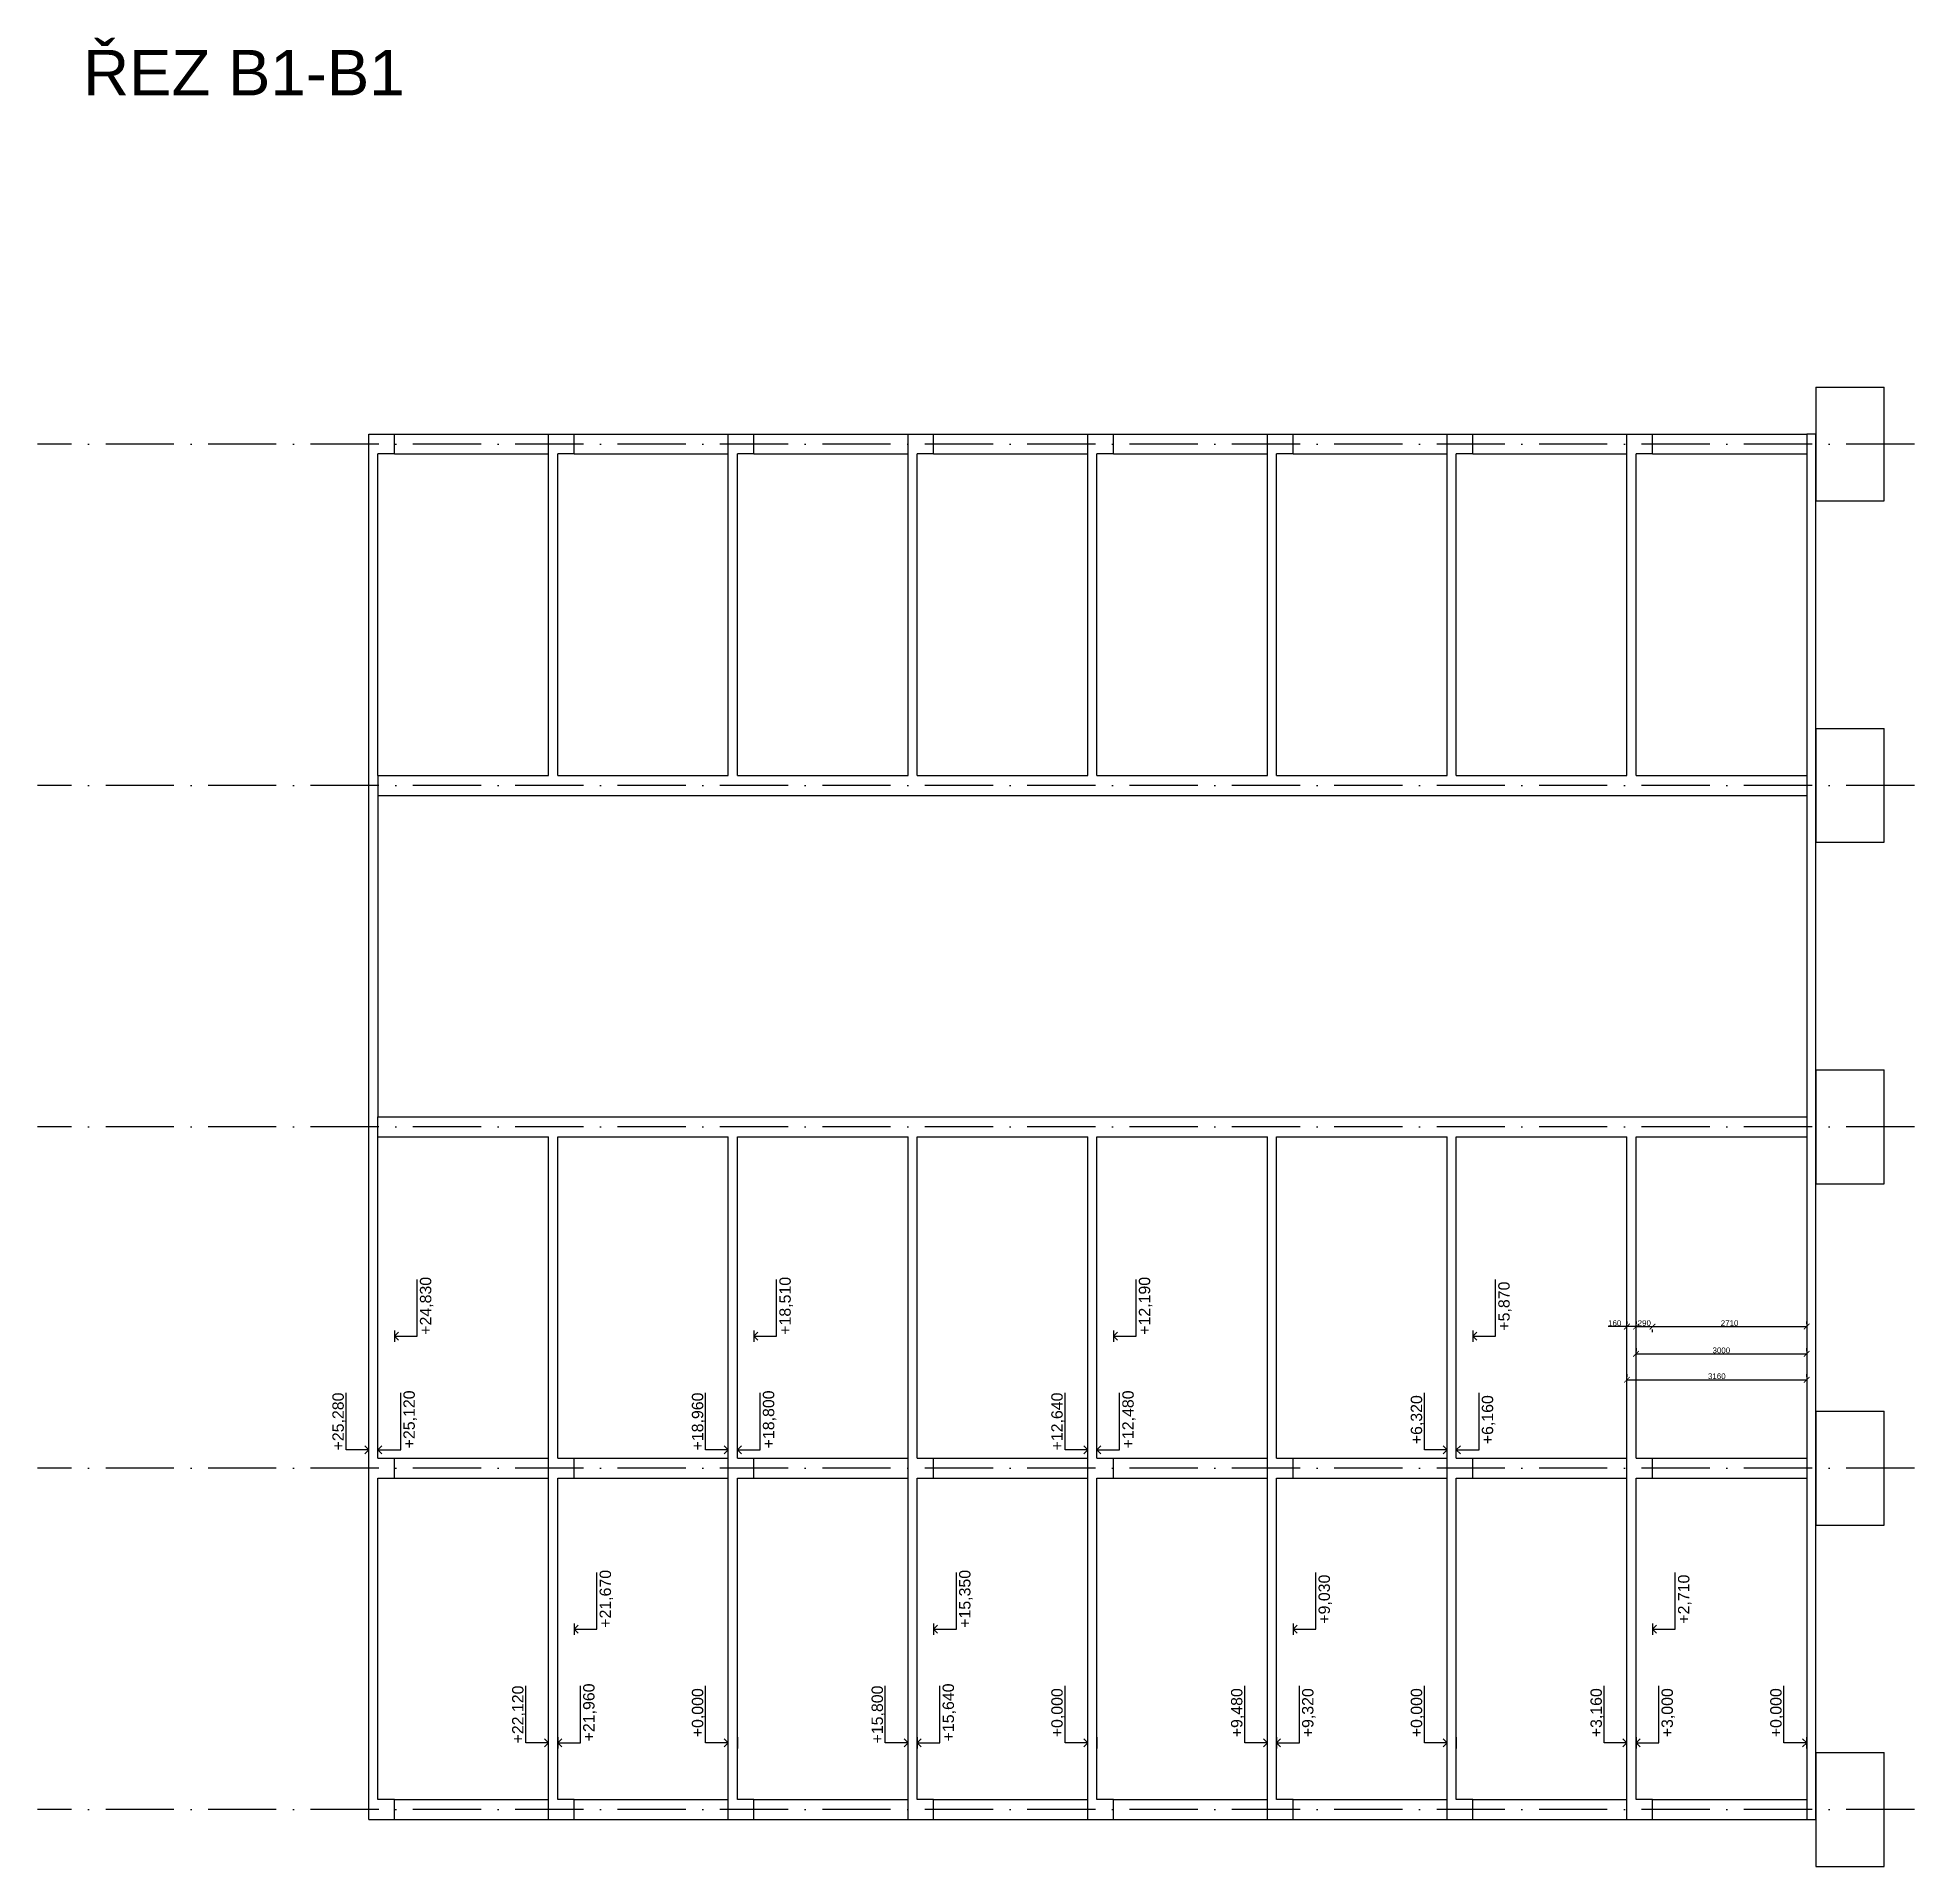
# Model space of a CAD drawing. Header units: millimetres. Extents: x 1924 to 471109, y -30014 to 109986.
# Drawn here: x 58173 to 91173, y 45766 to 77910 of the extents above; entities that cross this region are included whole.
import ezdxf

# ---------------------------------------------------------------- set-up
doc = ezdxf.new("R2010")
doc.units = ezdxf.units.MM
doc.header["$LTSCALE"] = 100
doc.linetypes.add('ACAD_ISO10W100', pattern=[18, 12, -3, 0, -3])
for name, color, linetype in [('koty', 140, 'Continuous'), ('rez osy', 255, 'ACAD_ISO10W100'), ('rez sloupy', 90, 'Continuous')]:
    doc.layers.add(name, color=color, linetype=linetype)
for name, color, linetype, lineweight, plot in [('nosne steny', 140, 'Continuous', 30, False), ('podlazi', 40, 'Continuous', 30, False), ('rez pasy+podlazi', 40, 'Continuous', 30, False)]:
    doc.layers.add(name, color=color, linetype=linetype, lineweight=lineweight, plot=plot)
for name, color, linetype, plot in [('osy objektu', 130, 'ACAD_ISO10W100', False), ('patky', 240, 'Continuous', False), ('popisky', 140, 'Continuous', False)]:
    doc.layers.add(name, color=color, linetype=linetype, plot=plot)
doc.styles.add('popisky', font='arial.ttf', dxfattribs={"height": 200})
doc.styles.get("Standard").update_dxf_attribs({"font": 'arial.ttf'})
doc.dimstyles.new('koty 100', dxfattribs={"dimtxt": 100, "dimasz": 100, "dimexe": 50, "dimexo": 100, "dimgap": 10, "dimtad": 1, "dimtxsty": 'Standard', "dimblk": 'ARCHTICK', "dimcen": 2.5, "dimadec": 0, "dimazin": 0, "dimtfac": 1, "dimtmove": 0, "dimatfit": 3, "dimfxl": 1, "dimarcsym": 0})

msp = doc.modelspace()

# ---------------------------------------------------------------- texts
at = {"layer": 'popisky', "char_height": 200, "attachment_point": 1, "rotation": 90, "style": 'popisky'}
for s, insert in [('\\pxi-3,l4,t4;+24,830', (64896.071, 54910.303)), ('\\pxi-3,l4,t4;+18,510', (71216.071, 54910.303)), ('\\pxi-3,l4,t4;+12,190', (77536.071, 54910.303)), ('\\pxi-3,l4,t4;+5,870', (83856.071, 54982.45)), ('\\pxi-3,l4,t4;+25,120', (64606.071, 52914.233)), ('\\pxi-3,l4,t4;+18,800', (70926.071, 52914.233)), ('\\pxi-3,l4,t4;+12,480', (77246.071, 52914.233)), ('\\pxi-3,l4,t4;+25,280', (63357.353, 52877.545)), ('\\pxi-3,l4,t4;+18,960', (69677.353, 52877.545)), ('\\pxi-3,l4,t4;+12,640', (75997.353, 52877.545)), ('\\pxi-3,l4,t4;+6,320', (82317.353, 52986.38)), ('\\pxi-3,l4,t4;+6,160', (83566.071, 52986.38)), ('\\pxi-3,l4,t4;+21,670', (68056.071, 49760.303)), ('\\pxi-3,l4,t4;+15,350', (74376.071, 49760.303)), ('\\pxi-3,l4,t4;+9,030', (80696.071, 49832.45)), ('\\pxi-3,l4,t4;+2,710', (87016.071, 49832.45)), ('\\pxi-3,l4,t4;+22,120', (66517.353, 47727.545)), ('\\pxi-3,l4,t4;+21,960', (67766.071, 47764.233)), ('\\pxi-3,l4,t4;+0,000', (69677.353, 47836.38)), ('\\pxi-3,l4,t4;+15,800', (72837.353, 47727.545)), ('\\pxi-3,l4,t4;+15,640', (74086.071, 47764.233)), ('\\pxi-3,l4,t4;+0,000', (75997.353, 47836.38)), ('\\pxi-3,l4,t4;+9,480', (79157.353, 47836.38)), ('\\pxi-3,l4,t4;+9,320', (80406.071, 47836.38)), ('\\pxi-3,l4,t4;+0,000', (82317.353, 47836.38)), ('\\pxi-3,l4,t4;+3,160', (85477.353, 47836.38)), ('\\pxi-3,l4,t4;+3,000', (86726.071, 47836.38)), ('\\pxi-3,l4,t4;+0,000', (88637.353, 47836.38))]:
    msp.add_mtext_dynamic_manual_height_columns(s, width=903.81092, gutter_width=1000, heights=[0], dxfattribs=dict(at, insert=insert))
at = {"layer": 'rez osy', "insert": (58976.187, 77693.283), "char_height": 800, "attachment_point": 1, "style": 'popisky'}
msp.add_mtext_dynamic_manual_height_columns('ŘEZ B1-B1', width=5981.13627, gutter_width=1000, heights=[0], dxfattribs=at)

# ---------------------------------------------------------------- blocks, each defined once
blk = doc.blocks.new('_ArchTick')
at = {"color": 0, "linetype": 'ByBlock', "const_width": 0.15}
blk.add_lwpolyline([(-0.5, -0.5), (0.5, 0.5)], dxfattribs=at)
blk = doc.blocks.new('*D48')
at = {"layer": 'Defpoints', "color": 0, "transparency": 16777216}
for p in [(86118, 55243), (86278, 55254), (86278, 55243)]:
    blk.add_point(p, dxfattribs=at)
at = {"layer": 'koty', "color": 0, "lineweight": -2, "transparency": 16777216}
for p, q in [((86118, 55254), (85787, 55254)), ((86118, 55343), (86118, 55304)), ((86278, 55254), (86118, 55254)), ((86278, 55343), (86278, 55304))]:
    blk.add_line(p, q, dxfattribs=at)
at = {"layer": 'koty', "color": 0, "lineweight": -2, "transparency": 16777216, "xscale": 100, "yscale": 100, "zscale": 100, "rotation": 180}
blk.add_blockref('_ArchTick', (86118, 55254), dxfattribs=at)
at = {"layer": 'koty', "color": 0, "lineweight": -2, "transparency": 16777216, "xscale": 100, "yscale": 100, "zscale": 100}
blk.add_blockref('_ArchTick', (86278, 55254), dxfattribs=at)
at = {"layer": 'koty', "color": 0, "transparency": 16777216, "insert": (85903, 55315), "char_height": 100, "attachment_point": 5}
blk.add_mtext('160', dxfattribs=at)
blk = doc.blocks.new('*D44')
at = {"layer": 'Defpoints', "color": 0, "transparency": 16777216}
for p in [(86278, 55243), (86568, 55257), (86568, 55254)]:
    blk.add_point(p, dxfattribs=at)
at = {"layer": 'koty', "color": 0, "lineweight": -2, "transparency": 16777216}
for p, q in [((86278, 55343), (86278, 55304)), ((86278, 55254), (86568, 55254)), ((86568, 55157), (86568, 55204))]:
    blk.add_line(p, q, dxfattribs=at)
at = {"layer": 'koty', "color": 0, "lineweight": -2, "transparency": 16777216, "xscale": 100, "yscale": 100, "zscale": 100, "rotation": 180}
blk.add_blockref('_ArchTick', (86278, 55254), dxfattribs=at)
at = {"layer": 'koty', "color": 0, "lineweight": -2, "transparency": 16777216, "xscale": 100, "yscale": 100, "zscale": 100}
blk.add_blockref('_ArchTick', (86568, 55254), dxfattribs=at)
at = {"layer": 'koty', "color": 0, "transparency": 16777216, "insert": (86423, 55315), "char_height": 100, "attachment_point": 5}
blk.add_mtext('290', dxfattribs=at)
blk = doc.blocks.new('*D45')
at = {"layer": 'Defpoints', "color": 0, "transparency": 16777216}
for p in [(86568, 55257), (89278, 55254), (89278, 55243)]:
    blk.add_point(p, dxfattribs=at)
at = {"layer": 'koty', "color": 0, "lineweight": -2, "transparency": 16777216}
for p, q in [((86568, 55254), (89278, 55254)), ((86568, 55157), (86568, 55204)), ((89278, 55343), (89278, 55304))]:
    blk.add_line(p, q, dxfattribs=at)
at = {"layer": 'koty', "color": 0, "lineweight": -2, "transparency": 16777216, "xscale": 100, "yscale": 100, "zscale": 100, "rotation": 180}
blk.add_blockref('_ArchTick', (86568, 55254), dxfattribs=at)
at = {"layer": 'koty', "color": 0, "lineweight": -2, "transparency": 16777216, "xscale": 100, "yscale": 100, "zscale": 100}
blk.add_blockref('_ArchTick', (89278, 55254), dxfattribs=at)
at = {"layer": 'koty', "color": 0, "transparency": 16777216, "insert": (87923, 55315), "char_height": 100, "attachment_point": 5}
blk.add_mtext('2710', dxfattribs=at)
blk = doc.blocks.new('*D46')
at = {"layer": 'Defpoints', "color": 0, "transparency": 16777216}
for p in [(86278, 54775), (89278, 54775), (89278, 54775)]:
    blk.add_point(p, dxfattribs=at)
at = {"layer": 'koty', "color": 0, "lineweight": -2, "transparency": 16777216}
for p, q in [((86278, 54875), (86278, 54825)), ((89278, 54875), (89278, 54825)), ((86278, 54775), (89278, 54775))]:
    blk.add_line(p, q, dxfattribs=at)
at = {"layer": 'koty', "color": 0, "lineweight": -2, "transparency": 16777216, "xscale": 100, "yscale": 100, "zscale": 100, "rotation": 180}
blk.add_blockref('_ArchTick', (86278, 54775), dxfattribs=at)
at = {"layer": 'koty', "color": 0, "lineweight": -2, "transparency": 16777216, "xscale": 100, "yscale": 100, "zscale": 100}
blk.add_blockref('_ArchTick', (89278, 54775), dxfattribs=at)
at = {"layer": 'koty', "color": 0, "transparency": 16777216, "insert": (87778, 54836), "char_height": 100, "attachment_point": 5}
blk.add_mtext('3000', dxfattribs=at)
blk = doc.blocks.new('*D47')
at = {"layer": 'Defpoints', "color": 0, "transparency": 16777216}
for p in [(86118, 54320), (89278, 54320), (89278, 54320)]:
    blk.add_point(p, dxfattribs=at)
at = {"layer": 'koty', "color": 0, "lineweight": -2, "transparency": 16777216}
for p, q in [((86118, 54420), (86118, 54370)), ((86118, 54320), (89278, 54320)), ((89278, 54420), (89278, 54370))]:
    blk.add_line(p, q, dxfattribs=at)
at = {"layer": 'koty', "color": 0, "lineweight": -2, "transparency": 16777216, "xscale": 100, "yscale": 100, "zscale": 100, "rotation": 180}
blk.add_blockref('_ArchTick', (86118, 54320), dxfattribs=at)
at = {"layer": 'koty', "color": 0, "lineweight": -2, "transparency": 16777216, "xscale": 100, "yscale": 100, "zscale": 100}
blk.add_blockref('_ArchTick', (89278, 54320), dxfattribs=at)
at = {"layer": 'koty', "color": 0, "transparency": 16777216, "insert": (87698, 54381), "char_height": 100, "attachment_point": 5}
blk.add_mtext('3160', dxfattribs=at)

# ---------------------------------------------------------------- dimensions: what is measured, and where the dimension line sits
at = {"layer": 'koty'}
dim = msp.add_linear_dim(base=(86278.329, 55253.952), p1=(86118.329, 55243.244), p2=(86278.329, 55243.244), angle=180, dimstyle='koty 100', dxfattribs=at)
dim.commit()
dim.dimension.update_dxf_attribs({"geometry": '*D48', "text_midpoint": (85902.735, 55253.952), "dimtype": 160})
for base, p1, p2, picture, middle in [((86568.329, 55253.952), (86278.329, 55243.244), (86568.329, 55256.576), '*D44', (86423.329, 55315.009)), ((89278.329, 55253.952), (86568.329, 55256.576), (89278.329, 55242.533), '*D45', (87923.329, 55315.009))]:
    dim = msp.add_linear_dim(base=base, p1=p1, p2=p2, angle=180, dimstyle='koty 100', override={"dimtmove": 1}, dxfattribs=at)
    dim.commit()
    dim.dimension.update_dxf_attribs({"geometry": picture, "text_midpoint": middle})
for base, p1, p2, picture, middle in [((89278.329, 54774.571), (86278.329, 54774.571), (89278.329, 54774.571), '*D46', (87778.329, 54835.662)), ((89278.329, 54320.372), (86118.329, 54320.372), (89278.329, 54320.372), '*D47', (87698.329, 54381.464))]:
    dim = msp.add_linear_dim(base=base, p1=p1, p2=p2, angle=180, dimstyle='koty 100', dxfattribs=at)
    dim.commit()
    dim.dimension.update_dxf_attribs({"geometry": picture, "text_midpoint": middle})

# ---------------------------------------------------------------- linework, layer by layer
at = {"layer": 'nosne steny'}
for p, q in [((64158.329, 64941.005), (67158.329, 64941.005)), ((67318.329, 64941.005), (70318.329, 64941.005)), ((70478.329, 64941.005), (73478.329, 64941.005)), ((73638.329, 64941.005), (76638.329, 64941.005)), ((76798.329, 64941.005), (79798.329, 64941.005)), ((79958.329, 64941.005), (82958.329, 64941.005)), ((83118.329, 64941.005), (86118.329, 64941.005)), ((86278.329, 64941.005), (89278.329, 64941.005)), ((64158.329, 64591.005), (67158.329, 64591.005)), ((67158.329, 64591.005), (70318.329, 64591.005)), ((70318.329, 64591.005), (73478.329, 64591.005)), ((73478.329, 64591.005), (76638.329, 64591.005)), ((76638.329, 64591.005), (79798.329, 64591.005)), ((79798.329, 64591.005), (82958.329, 64591.005)), ((82958.329, 64591.005), (86118.329, 64591.005)), ((86118.329, 64591.005), (89278.329, 64591.005)), ((64158.329, 58941.005), (67158.329, 58941.005)), ((67158.329, 58941.005), (70318.329, 58941.005)), ((70318.329, 58941.005), (73478.329, 58941.005)), ((73478.329, 58941.005), (76638.329, 58941.005)), ((76638.329, 58941.005), (79798.329, 58941.005)), ((79798.329, 58941.005), (82958.329, 58941.005)), ((82958.329, 58941.005), (86118.329, 58941.005)), ((86118.329, 58941.005), (89278.329, 58941.005)), ((64158.329, 58591.005), (67158.329, 58591.005)), ((67318.329, 58591.005), (70318.329, 58591.005)), ((70478.329, 58591.005), (73478.329, 58591.005)), ((73638.329, 58591.005), (76638.329, 58591.005)), ((76798.329, 58591.005), (79798.329, 58591.005)), ((79958.329, 58591.005), (82958.329, 58591.005)), ((83118.329, 58591.005), (86118.329, 58591.005)), ((86278.329, 58591.005), (89278.329, 58591.005))]:
    msp.add_line(p, q, dxfattribs=at)
at = {"layer": 'osy objektu'}
for p, q in [((91173.329, 70766.005), (58173.329, 70766.005)), ((91173.329, 64766.005), (58173.329, 64766.005)), ((91173.329, 58766.005), (58173.329, 58766.005)), ((91173.329, 52766.005), (58173.329, 52766.005)), ((91173.329, 46766.005), (58173.329, 46766.005))]:
    msp.add_line(p, q, dxfattribs=at)
at = {"layer": 'patky'}
for p, q in [((89438.329, 71766.005), (90638.329, 71766.005)), ((89438.329, 71766.005), (89438.329, 69766.005)), ((90638.329, 69766.005), (90638.329, 71766.005)), ((89438.329, 69766.005), (90638.329, 69766.005)), ((89438.329, 65766.005), (90638.329, 65766.005)), ((89438.329, 65766.005), (89438.329, 63766.005)), ((90638.329, 63766.005), (90638.329, 65766.005)), ((89438.329, 63766.005), (90638.329, 63766.005)), ((89438.329, 59766.005), (90638.329, 59766.005)), ((89438.329, 59766.005), (89438.329, 57766.005)), ((90638.329, 57766.005), (90638.329, 59766.005)), ((89438.329, 57766.005), (90638.329, 57766.005)), ((89438.329, 53766.005), (90638.329, 53766.005)), ((89438.329, 53766.005), (89438.329, 51766.005)), ((90638.329, 51766.005), (90638.329, 53766.005)), ((89438.329, 51766.005), (90638.329, 51766.005)), ((89438.329, 47766.005), (90638.329, 47766.005)), ((89438.329, 47766.005), (89438.329, 45766.005)), ((90638.329, 45766.005), (90638.329, 47766.005)), ((89438.329, 45766.005), (90638.329, 45766.005))]:
    msp.add_line(p, q, dxfattribs=at)
at = {"layer": 'podlazi'}
for p, q in [((89438.329, 70941.005), (89278.329, 70941.005)), ((89278.329, 70941.005), (89278.329, 46591.005)), ((89438.329, 46591.005), (89438.329, 70941.005)), ((89278.329, 46591.005), (89438.329, 46591.005))]:
    msp.add_line(p, q, dxfattribs=at)
at = {"layer": 'popisky'}
for p, q in [((64848.329, 55084.502), (64848.329, 56084.502)), ((71168.329, 55084.502), (71168.329, 56084.502)), ((77488.329, 55084.502), (77488.329, 56084.502)), ((83808.329, 55084.502), (83808.329, 56084.502)), ((64448.329, 55184.502), (64448.329, 54984.502)), ((64448.329, 55084.502), (64519.039, 55155.213)), ((70768.329, 55184.502), (70768.329, 54984.502)), ((70768.329, 55084.502), (70839.039, 55155.213)), ((77088.329, 55184.502), (77088.329, 54984.502)), ((77088.329, 55084.502), (77159.039, 55155.213)), ((83408.329, 55184.502), (83408.329, 54984.502)), ((83408.329, 55084.502), (83479.039, 55155.213)), ((64448.329, 55084.502), (64848.329, 55084.502)), ((64448.329, 55084.502), (64519.039, 55013.792)), ((70768.329, 55084.502), (71168.329, 55084.502)), ((70768.329, 55084.502), (70839.039, 55013.792)), ((77088.329, 55084.502), (77488.329, 55084.502)), ((77088.329, 55084.502), (77159.039, 55013.792)), ((83408.329, 55084.502), (83808.329, 55084.502)), ((83408.329, 55084.502), (83479.039, 55013.792)), ((63598.329, 53088.433), (63598.329, 54088.433)), ((64558.329, 53088.433), (64558.329, 54088.433)), ((69918.329, 53088.433), (69918.329, 54088.433)), ((70878.329, 53088.433), (70878.329, 54088.433)), ((76238.329, 53088.433), (76238.329, 54088.433)), ((77198.329, 53088.433), (77198.329, 54088.433)), ((82558.329, 53088.433), (82558.329, 54088.433)), ((83518.329, 53088.433), (83518.329, 54088.433)), ((63998.329, 53088.433), (63927.618, 53159.143)), ((64158.329, 53088.433), (64229.039, 53159.143)), ((70318.329, 53088.433), (70247.618, 53159.143)), ((70478.329, 53088.433), (70549.039, 53159.143)), ((76638.329, 53088.433), (76567.618, 53159.143)), ((76798.329, 53088.433), (76869.039, 53159.143)), ((82958.329, 53088.433), (82887.618, 53159.143)), ((83118.329, 53088.433), (83189.039, 53159.143)), ((63998.329, 53088.433), (63598.329, 53088.433)), ((63998.329, 53088.433), (63927.618, 53017.722)), ((64158.329, 53088.433), (64558.329, 53088.433)), ((64158.329, 53088.433), (64229.039, 53017.722)), ((70318.329, 53088.433), (69918.329, 53088.433)), ((70318.329, 53088.433), (70247.618, 53017.722)), ((70478.329, 53088.433), (70878.329, 53088.433)), ((70478.329, 53088.433), (70549.039, 53017.722)), ((76638.329, 53088.433), (76238.329, 53088.433)), ((76638.329, 53088.433), (76567.618, 53017.722)), ((76798.329, 53088.433), (77198.329, 53088.433)), ((76798.329, 53088.433), (76869.039, 53017.722)), ((82958.329, 53088.433), (82558.329, 53088.433)), ((82958.329, 53088.433), (82887.618, 53017.722)), ((83118.329, 53088.433), (83518.329, 53088.433)), ((83118.329, 53088.433), (83189.039, 53017.722)), ((68008.329, 49934.502), (68008.329, 50934.502)), ((74328.329, 49934.502), (74328.329, 50934.502)), ((80648.329, 49934.502), (80648.329, 50934.502)), ((86968.329, 49934.502), (86968.329, 50934.502)), ((67608.329, 50034.502), (67608.329, 49834.502)), ((67608.329, 49934.502), (67679.039, 50005.213)), ((67608.329, 49934.502), (68008.329, 49934.502)), ((67608.329, 49934.502), (67679.039, 49863.792)), ((73928.329, 50034.502), (73928.329, 49834.502)), ((73928.329, 49934.502), (73999.039, 50005.213)), ((73928.329, 49934.502), (74328.329, 49934.502)), ((73928.329, 49934.502), (73999.039, 49863.792)), ((80248.329, 50034.502), (80248.329, 49834.502)), ((80248.329, 49934.502), (80319.039, 50005.213)), ((80248.329, 49934.502), (80648.329, 49934.502)), ((80248.329, 49934.502), (80319.039, 49863.792)), ((86568.329, 50034.502), (86568.329, 49834.502)), ((86568.329, 49934.502), (86639.039, 50005.213)), ((86568.329, 49934.502), (86968.329, 49934.502)), ((86568.329, 49934.502), (86639.039, 49863.792)), ((66758.329, 47938.433), (66758.329, 48938.433)), ((67718.329, 47938.433), (67718.329, 48938.433)), ((69918.329, 47938.433), (69918.329, 48938.433)), ((73078.329, 47938.433), (73078.329, 48938.433)), ((74038.329, 47938.433), (74038.329, 48938.433)), ((76238.329, 47938.433), (76238.329, 48938.433)), ((79398.329, 47938.433), (79398.329, 48938.433)), ((80358.329, 47938.433), (80358.329, 48938.433)), ((82558.329, 47938.433), (82558.329, 48938.433)), ((85718.329, 47938.433), (85718.329, 48938.433)), ((86678.329, 47938.433), (86678.329, 48938.433)), ((88878.329, 47938.433), (88878.329, 48938.433)), ((67158.329, 47938.433), (66758.329, 47938.433)), ((67158.329, 47938.433), (67087.618, 48009.143)), ((67158.329, 47938.433), (67087.618, 47867.722)), ((67318.329, 48038.433), (67318.329, 47838.433)), ((67318.329, 47938.433), (67389.039, 48009.143)), ((67318.329, 47938.433), (67718.329, 47938.433)), ((67318.329, 47938.433), (67389.039, 47867.722)), ((70318.329, 47938.433), (69918.329, 47938.433)), ((70318.329, 47938.433), (70247.618, 48009.143)), ((70318.329, 47938.433), (70247.618, 47867.722)), ((70318.329, 47838.433), (70318.329, 48038.433)), ((70478.329, 48038.433), (70478.329, 47838.433)), ((73478.329, 47938.433), (73078.329, 47938.433)), ((73478.329, 47938.433), (73407.618, 48009.143)), ((73478.329, 47938.433), (73407.618, 47867.722)), ((73638.329, 48038.433), (73638.329, 47838.433)), ((73638.329, 47938.433), (73709.039, 48009.143)), ((73638.329, 47938.433), (74038.329, 47938.433)), ((73638.329, 47938.433), (73709.039, 47867.722)), ((76638.329, 47938.433), (76238.329, 47938.433)), ((76638.329, 47938.433), (76567.618, 48009.143)), ((76638.329, 47938.433), (76567.618, 47867.722)), ((76638.329, 47838.433), (76638.329, 48038.433)), ((76798.329, 48038.433), (76798.329, 47838.433)), ((79798.329, 47938.433), (79398.329, 47938.433)), ((79798.329, 47938.433), (79727.618, 48009.143)), ((79798.329, 47938.433), (79727.618, 47867.722)), ((79958.329, 48038.433), (79958.329, 47838.433)), ((79958.329, 47938.433), (80029.039, 48009.143)), ((79958.329, 47938.433), (80358.329, 47938.433)), ((79958.329, 47938.433), (80029.039, 47867.722)), ((82958.329, 47938.433), (82558.329, 47938.433)), ((82958.329, 47938.433), (82887.618, 48009.143)), ((82958.329, 47938.433), (82887.618, 47867.722)), ((82958.329, 47838.433), (82958.329, 48038.433)), ((83118.329, 48038.433), (83118.329, 47838.433)), ((86118.329, 47938.433), (85718.329, 47938.433)), ((86118.329, 47938.433), (86047.618, 48009.143)), ((86118.329, 47938.433), (86047.618, 47867.722)), ((86278.329, 48038.433), (86278.329, 47838.433)), ((86278.329, 47938.433), (86349.039, 48009.143)), ((86278.329, 47938.433), (86678.329, 47938.433)), ((86278.329, 47938.433), (86349.039, 47867.722)), ((89278.329, 47938.433), (88878.329, 47938.433)), ((89278.329, 47938.433), (89207.618, 48009.143)), ((89278.329, 47938.433), (89207.618, 47867.722)), ((89278.329, 47838.433), (89278.329, 48038.433))]:
    msp.add_line(p, q, dxfattribs=at)
at = {"layer": 'rez pasy+podlazi'}
for p, q in [((63998.329, 64941.005), (63998.329, 70941.005)), ((63998.329, 70941.005), (64448.329, 70941.005)), ((64448.329, 70591.005), (64448.329, 70941.005)), ((67158.329, 64941.005), (67158.329, 70941.005)), ((67158.329, 70941.005), (67608.329, 70941.005)), ((67608.329, 70591.005), (67608.329, 70941.005)), ((70318.329, 64941.005), (70318.329, 70941.005)), ((70318.329, 70941.005), (70768.329, 70941.005)), ((70768.329, 70591.005), (70768.329, 70941.005)), ((73478.329, 64941.005), (73478.329, 70941.005)), ((73478.329, 70941.005), (73928.329, 70941.005)), ((73928.329, 70591.005), (73928.329, 70941.005)), ((76638.329, 64941.005), (76638.329, 70941.005)), ((76638.329, 70941.005), (77088.329, 70941.005)), ((77088.329, 70591.005), (77088.329, 70941.005)), ((79798.329, 64941.005), (79798.329, 70941.005)), ((79798.329, 70941.005), (80248.329, 70941.005)), ((80248.329, 70591.005), (80248.329, 70941.005)), ((82958.329, 64941.005), (82958.329, 70941.005)), ((82958.329, 70941.005), (83408.329, 70941.005)), ((83408.329, 70591.005), (83408.329, 70941.005)), ((86118.329, 64941.005), (86118.329, 70941.005)), ((86118.329, 70941.005), (86568.329, 70941.005)), ((86568.329, 70591.005), (86568.329, 70941.005)), ((64158.329, 64941.005), (64158.329, 70591.005)), ((64448.329, 70591.005), (64158.329, 70591.005)), ((67318.329, 64941.005), (67318.329, 70591.005)), ((67608.329, 70591.005), (67318.329, 70591.005)), ((70478.329, 64941.005), (70478.329, 70591.005)), ((70768.329, 70591.005), (70478.329, 70591.005)), ((73638.329, 64941.005), (73638.329, 70591.005)), ((73928.329, 70591.005), (73638.329, 70591.005)), ((76798.329, 64941.005), (76798.329, 70591.005)), ((77088.329, 70591.005), (76798.329, 70591.005)), ((79958.329, 64941.005), (79958.329, 70591.005)), ((80248.329, 70591.005), (79958.329, 70591.005)), ((83118.329, 64941.005), (83118.329, 70591.005)), ((83408.329, 70591.005), (83118.329, 70591.005)), ((86278.329, 64941.005), (86278.329, 70591.005)), ((86568.329, 70591.005), (86278.329, 70591.005)), ((63998.329, 58941.005), (63998.329, 64941.005)), ((64158.329, 64941.005), (64158.329, 58941.005)), ((63998.329, 58591.005), (63998.329, 58941.005)), ((64158.329, 58591.005), (64158.329, 58941.005)), ((63998.329, 46591.005), (63998.329, 58591.005)), ((64158.329, 52941.005), (64158.329, 58591.005)), ((67158.329, 46591.005), (67158.329, 58591.005)), ((67318.329, 52941.005), (67318.329, 58591.005)), ((70318.329, 46591.005), (70318.329, 58591.005)), ((70478.329, 52941.005), (70478.329, 58591.005)), ((73478.329, 46591.005), (73478.329, 58591.005)), ((73638.329, 52941.005), (73638.329, 58591.005)), ((76638.329, 46591.005), (76638.329, 58591.005)), ((76798.329, 52941.005), (76798.329, 58591.005)), ((79798.329, 46591.005), (79798.329, 58591.005)), ((79958.329, 52941.005), (79958.329, 58591.005)), ((82958.329, 46591.005), (82958.329, 58591.005)), ((83118.329, 52941.005), (83118.329, 58591.005)), ((86118.329, 46591.005), (86118.329, 58591.005)), ((86278.329, 52941.005), (86278.329, 58591.005)), ((64158.329, 52941.005), (64448.329, 52941.005)), ((64448.329, 52591.005), (64448.329, 52941.005)), ((67318.329, 52941.005), (67608.329, 52941.005)), ((67608.329, 52591.005), (67608.329, 52941.005)), ((70478.329, 52941.005), (70768.329, 52941.005)), ((70768.329, 52591.005), (70768.329, 52941.005)), ((73638.329, 52941.005), (73928.329, 52941.005)), ((73928.329, 52591.005), (73928.329, 52941.005)), ((76798.329, 52941.005), (77088.329, 52941.005)), ((77088.329, 52591.005), (77088.329, 52941.005)), ((79958.329, 52941.005), (80248.329, 52941.005)), ((80248.329, 52591.005), (80248.329, 52941.005)), ((83118.329, 52941.005), (83408.329, 52941.005)), ((83408.329, 52591.005), (83408.329, 52941.005)), ((86278.329, 52941.005), (86568.329, 52941.005)), ((86568.329, 52591.005), (86568.329, 52941.005)), ((64158.329, 46941.005), (64158.329, 52591.005)), ((64158.329, 52591.005), (64448.329, 52591.005)), ((67318.329, 46941.005), (67318.329, 52591.005)), ((67318.329, 52591.005), (67608.329, 52591.005)), ((70478.329, 46941.005), (70478.329, 52591.005)), ((70478.329, 52591.005), (70768.329, 52591.005)), ((73638.329, 46941.005), (73638.329, 52591.005)), ((73638.329, 52591.005), (73928.329, 52591.005)), ((76798.329, 46941.005), (76798.329, 52591.005)), ((76798.329, 52591.005), (77088.329, 52591.005)), ((79958.329, 46941.005), (79958.329, 52591.005)), ((79958.329, 52591.005), (80248.329, 52591.005)), ((83118.329, 46941.005), (83118.329, 52591.005)), ((83118.329, 52591.005), (83408.329, 52591.005)), ((86278.329, 46941.005), (86278.329, 52591.005)), ((86278.329, 52591.005), (86568.329, 52591.005)), ((64448.329, 46941.005), (64158.329, 46941.005)), ((64448.329, 46591.005), (64448.329, 46941.005)), ((67608.329, 46941.005), (67318.329, 46941.005)), ((67608.329, 46591.005), (67608.329, 46941.005)), ((70768.329, 46941.005), (70478.329, 46941.005)), ((70768.329, 46591.005), (70768.329, 46941.005)), ((73928.329, 46941.005), (73638.329, 46941.005)), ((73928.329, 46591.005), (73928.329, 46941.005)), ((77088.329, 46941.005), (76798.329, 46941.005)), ((77088.329, 46591.005), (77088.329, 46941.005)), ((80248.329, 46941.005), (79958.329, 46941.005)), ((80248.329, 46591.005), (80248.329, 46941.005)), ((83408.329, 46941.005), (83118.329, 46941.005)), ((83408.329, 46591.005), (83408.329, 46941.005)), ((86568.329, 46941.005), (86278.329, 46941.005)), ((86568.329, 46591.005), (86568.329, 46941.005)), ((63998.329, 46591.005), (64448.329, 46591.005)), ((67158.329, 46591.005), (67608.329, 46591.005)), ((70318.329, 46591.005), (70768.329, 46591.005)), ((73478.329, 46591.005), (73928.329, 46591.005)), ((76638.329, 46591.005), (77088.329, 46591.005)), ((79798.329, 46591.005), (80248.329, 46591.005)), ((82958.329, 46591.005), (83408.329, 46591.005)), ((86118.329, 46591.005), (86568.329, 46591.005))]:
    msp.add_line(p, q, dxfattribs=at)
at = {"layer": 'rez sloupy'}
for p, q in [((64448.329, 70941.005), (67158.329, 70941.005)), ((67608.329, 70941.005), (70318.329, 70941.005)), ((70768.329, 70941.005), (73478.329, 70941.005)), ((73928.329, 70941.005), (76638.329, 70941.005)), ((77088.329, 70941.005), (79798.329, 70941.005)), ((80248.329, 70941.005), (82958.329, 70941.005)), ((83408.329, 70941.005), (86118.329, 70941.005)), ((86568.329, 70941.005), (89278.329, 70941.005)), ((64448.329, 70591.005), (67158.329, 70591.005)), ((67608.329, 70591.005), (70318.329, 70591.005)), ((70768.329, 70591.005), (73478.329, 70591.005)), ((73928.329, 70591.005), (76638.329, 70591.005)), ((77088.329, 70591.005), (79798.329, 70591.005)), ((80248.329, 70591.005), (82958.329, 70591.005)), ((83408.329, 70591.005), (86118.329, 70591.005)), ((86568.329, 70591.005), (89278.329, 70591.005)), ((64448.329, 52941.005), (67158.329, 52941.005)), ((67608.329, 52941.005), (70318.329, 52941.005)), ((70768.329, 52941.005), (73478.329, 52941.005)), ((73928.329, 52941.005), (76638.329, 52941.005)), ((77088.329, 52941.005), (79798.329, 52941.005)), ((80248.329, 52941.005), (82958.329, 52941.005)), ((83408.329, 52941.005), (86118.329, 52941.005)), ((86568.329, 52941.005), (89278.329, 52941.005)), ((64448.329, 52591.005), (67158.329, 52591.005)), ((67608.329, 52591.005), (70318.329, 52591.005)), ((70768.329, 52591.005), (73478.329, 52591.005)), ((73928.329, 52591.005), (76638.329, 52591.005)), ((77088.329, 52591.005), (79798.329, 52591.005)), ((80248.329, 52591.005), (82958.329, 52591.005)), ((83408.329, 52591.005), (86118.329, 52591.005)), ((86568.329, 52591.005), (89278.329, 52591.005)), ((64448.329, 46941.005), (67158.329, 46941.005)), ((67608.329, 46941.005), (70318.329, 46941.005)), ((70768.329, 46941.005), (73478.329, 46941.005)), ((73928.329, 46941.005), (76638.329, 46941.005)), ((77088.329, 46941.005), (79798.329, 46941.005)), ((80248.329, 46941.005), (82958.329, 46941.005)), ((83408.329, 46941.005), (86118.329, 46941.005)), ((86568.329, 46941.005), (89278.329, 46941.005)), ((64448.329, 46591.005), (67158.329, 46591.005)), ((67608.329, 46591.005), (70318.329, 46591.005)), ((70768.329, 46591.005), (73478.329, 46591.005)), ((73928.329, 46591.005), (76638.329, 46591.005)), ((77088.329, 46591.005), (79798.329, 46591.005)), ((80248.329, 46591.005), (82958.329, 46591.005)), ((83408.329, 46591.005), (86118.329, 46591.005)), ((86568.329, 46591.005), (89278.329, 46591.005))]:
    msp.add_line(p, q, dxfattribs=at)

msp.set_redraw_order([(e.dxf.handle, doc.entitydb.next_handle()) for e in msp.query("TEXT MTEXT ATTDEF DIMENSION ARC_DIMENSION")])  # texts and dimensions are drawn at this point

doc.saveas('drawing.dxf')
